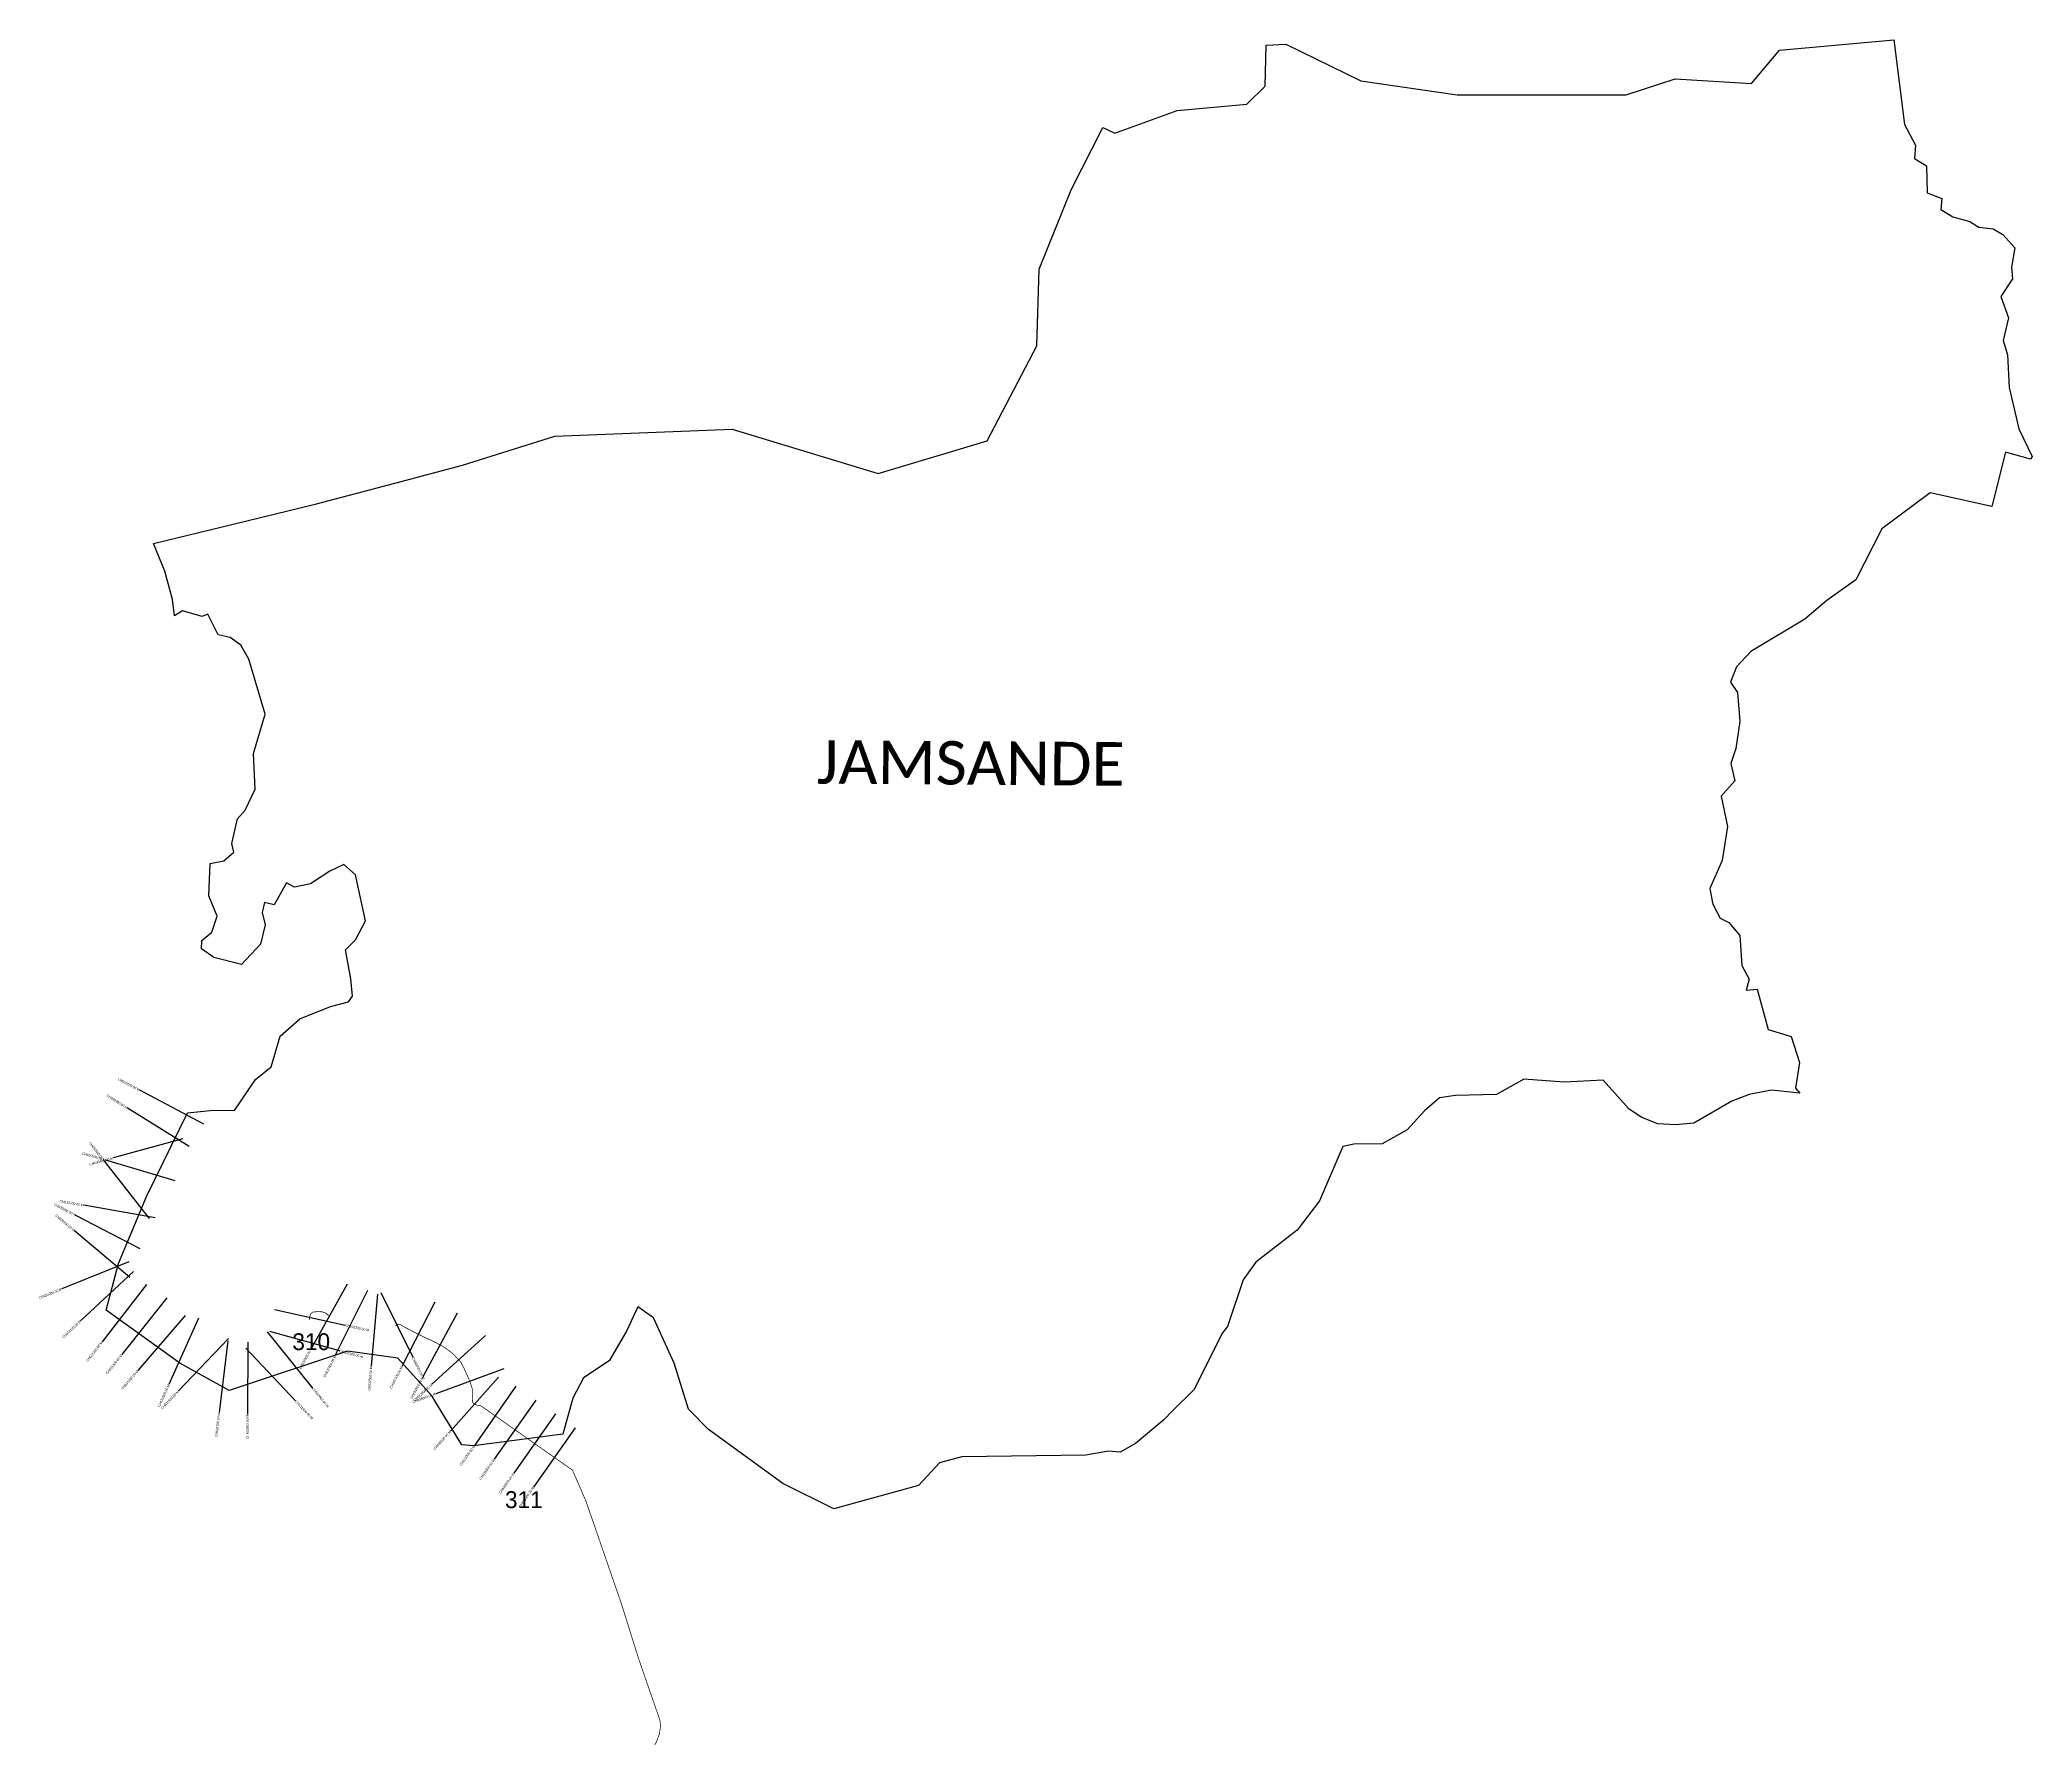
# Model space of a CAD drawing. Header units: metres. Extents: x 325511 to 333768, y 1807947 to 1815015.
import ezdxf
from ezdxf.enums import TextEntityAlignment as Align

# ---------------------------------------------------------------- set-up
doc = ezdxf.new("R2010")
doc.units = ezdxf.units.M
for name, color, linetype in [('CS', 134, 'Continuous'), ('CSMark', 6, 'Continuous'), ('NATURALLY PROTECTED', 3, 'Continuous'), ('VILLAGE NAME', 250, 'Continuous')]:
    doc.layers.add(name, color=color, linetype=linetype)

msp = doc.modelspace()

# ---------------------------------------------------------------- linework, layer by layer
at = {"color": 6}
msp.add_lwpolyline([(325983.1, 1812927.6), (326313.2, 1813007.6), (326657.7, 1813091.4), (326982, 1813177.6), (327263, 1813252.2), (327646.2, 1813372.9), (328380.4, 1813401.2), (328985.4, 1813217.6), (329437.4, 1813352.9), (329644, 1813747.1), (329652.6, 1814064.1), (329786.2, 1814393.1), (329916.2, 1814652.2), (329967.2, 1814628.3), (330225.1, 1814722.8), (330513.4, 1814749.1), (330589.4, 1814823.4), (330594, 1814992.9), (330675.1, 1814996.6), (330986.2, 1814845.3), (331385.9, 1814787.6), (332085.4, 1814787.3), (332289.4, 1814853.3), (332604.8, 1814834.2), (332721.2, 1814972.2), (333195.4, 1815015.1), (333239.7, 1814664.9), (333285.2, 1814578.1), (333281, 1814523.3), (333330.7, 1814492.5), (333332.6, 1814381.5), (333394.3, 1814358.1), (333389.5, 1814312.6), (333439, 1814281.6), (333510.1, 1814262.1), (333547.1, 1814238.8), (333606.4, 1814231.5), (333647.4, 1814208.9), (333696.9, 1814153.5), (333682.4, 1814072.7), (333687.1, 1814024.9), (333637.8, 1813951.6), (333669.6, 1813863.2), (333648.4, 1813769.1), (333666.4, 1813709.8), (333673, 1813574.7), (333713.7, 1813403.2), (333768.3, 1813288.8), (333760.8, 1813277.3), (333658.3, 1813305.8), (333600.8, 1813081.6), (333345.5, 1813137.1), (333286.7, 1813093.4), (333145.6, 1812988.3), (333038.2, 1812777.7), (332917.5, 1812690.8), (332826.3, 1812613.4), (332602.3, 1812480.3), (332543.2, 1812417.1), (332518.7, 1812353), (332547.4, 1812309.5), (332557.1, 1812189.7), (332539.8, 1812077.8), (332519.2, 1812016.2), (332536.3, 1811943.7), (332479.4, 1811880.6), (332506, 1811755.3), (332483.9, 1811613.7), (332432.1, 1811497.5), (332442.2, 1811445), (332444.5, 1811433.3), (332474.8, 1811374.4), (332511.3, 1811356.4), (332557.4, 1811302.9), (332565.1, 1811179.3), (332594.9, 1811122.5), (332583.2, 1811076.7), (332628.1, 1811080.9), (332674.6, 1810914), (332770.1, 1810884.4), (332803.4, 1810776), (332787.9, 1810670.5), (332805, 1810649.5), (332688.1, 1810662.1), (332595.6, 1810643.3), (332524.1, 1810615.7), (332366.5, 1810525.7), (332290.1, 1810518.1), (332217.5, 1810521.9), (332150.8, 1810548.2), (332097.5, 1810583.6), (331990.1, 1810703.9), (331829.4, 1810694.5), (331662.1, 1810708), (331547.7, 1810644.2), (331377.9, 1810640.1), (331312.7, 1810629.6), (331250.4, 1810576.8), (331178, 1810497.7), (331074, 1810439.2), (330956.4, 1810438.1), (330912.1, 1810428.6), (330814.9, 1810202.9), (330722, 1810081.8), (330550.7, 1809949.5), (330499.1, 1809875.9), (330433.1, 1809681.9), (330412.3, 1809655.5), (330294.3, 1809420.5), (330205.8, 1809332.5), (330169.1, 1809296), (330052.7, 1809197.3), (329989, 1809161.4), (329940.7, 1809165.1), (329846.8, 1809149.6), (329332.1, 1809142.8), (329240.1, 1809117.3), (329152.7, 1809022.9), (328801.9, 1808926.6), (328591.1, 1809031.7), (328282.3, 1809255.5), (328199.2, 1809339.9), (328140.7, 1809530.5), (328054.7, 1809718.3), (327989.6, 1809763.8), (327943.3, 1809663.3), (327870.5, 1809540.1), (327764.7, 1809470.3), (327720.9, 1809385.1), (327679.4, 1809235.6), (327309.3, 1809187.2), (327260.1, 1809192.3), (327152.5, 1809366.8), (327136.8, 1809394), (326994.9, 1809551.7), (326786.2, 1809580.4), (326295.5, 1809417.3), (326091.6, 1809530.7), (325785.8, 1809750.8), (325837.4, 1809943.4), (325955, 1810223.9), (326123.6, 1810568.3), (326231, 1810578.9), (326318.8, 1810578.2), (326405.5, 1810706), (326469.7, 1810759.1), (326507.7, 1810886), (326588.4, 1810958.2), (326716.1, 1811008.2), (326790.1, 1811028.6), (326806.6, 1811052.2), (326800.8, 1811122.8), (326778, 1811244.1), (326819.8, 1811285.5), (326861.4, 1811363.4), (326819.7, 1811554.8), (326771.1, 1811597.3), (326713.4, 1811570.2), (326633.7, 1811517.1), (326567, 1811503.6), (326533.8, 1811521.3), (326482.4, 1811429.7), (326442.7, 1811439.8), (326432.5, 1811398.4), (326445.7, 1811346.8), (326425.8, 1811267.4), (326347.4, 1811182.4), (326231.9, 1811212.2), (326181.7, 1811247.9), (326183.1, 1811282.3), (326224, 1811317.1), (326245.8, 1811382.7), (326212.3, 1811466.7), (326217.9, 1811601), (326274.6, 1811611.9), (326315.1, 1811647.9), (326307.6, 1811684.9), (326330.7, 1811786.5), (326361.8, 1811823.1), (326404.3, 1811909.8), (326396.7, 1812057.2), (326445.2, 1812220.5), (326377.5, 1812448.6), (326344.3, 1812506.8), (326299.7, 1812538.2), (326250.3, 1812549.6), (326207.3, 1812634.3), (326184.3, 1812624.9), (326103.1, 1812648), (326069.5, 1812627.9), (326061.8, 1812696.2), (326029.7, 1812812.5), (325983.1, 1812927.6)], dxfattribs=at)
at = {"layer": 'CS'}
for p, q in [((326190.5, 1810520.6), (325925.6, 1810661.3)), ((326129.7, 1810428.5), (325875.2, 1810587.4)), ((326104.6, 1810460.1), (325815.2, 1810380.9)), ((325965.7, 1810129.8), (325780.3, 1810365.6)), ((326072.2, 1810285.6), (325784.8, 1810371.6)), ((325989, 1810133.1), (325693.5, 1810184.8)), ((325884.3, 1809885), (325655.2, 1810078.6)), ((325927.6, 1810004.8), (325661.1, 1810142.7)), ((325880.9, 1809951.1), (325602.9, 1809838.4)), ((325899.9, 1809910.1), (325680.3, 1809705.7)), ((325953, 1809856.2), (325769.1, 1809619.2)), ((326785.1, 1809857.2), (326638.3, 1809595.5)), ((326869.9, 1809831.5), (326735.8, 1809563.2)), ((326924.7, 1809824), (327057.6, 1809555)), ((326037.9, 1809800.6), (325851, 1809566)), ((326483.4, 1809753.1), (326776.3, 1809688.2)), ((326910.3, 1809816.4), (326884.5, 1809517.5)), ((327148.8, 1809783.5), (327011.6, 1809516.7)), ((327241, 1809738.2), (327098.9, 1809473.9)), ((326113.7, 1809727.6), (325917.9, 1809500.3)), ((326168.6, 1809716.6), (326046, 1809442.7)), ((326453.1, 1809660.5), (326642.1, 1809427.5)), ((326463.2, 1809663.5), (326752.1, 1809582.8)), ((326293.5, 1809632.1), (326086, 1809415.4)), ((326290.8, 1809623.7), (326254.5, 1809325.9)), ((326365.5, 1809592.5), (326571.2, 1809374.2)), ((326372.9, 1809617.5), (326371.8, 1809317.5)), ((327358.2, 1809645.1), (327136.6, 1809442.9)), ((327433.8, 1809507.2), (327152.1, 1809404)), ((327412.7, 1809472.8), (327213, 1809248.9)), ((327484.7, 1809434.9), (327312.2, 1809189.4)), ((327566.5, 1809377.4), (327394.1, 1809131.9)), ((327648.3, 1809319.9), (327475.9, 1809074.4)), ((327730.2, 1809262.5), (327557.7, 1809017))]:
    msp.add_line(p, q, dxfattribs=at)
at = {"layer": 'NATURALLY PROTECTED', "const_width": 3, "flags": 128}
for points in [[(326627.4, 1809709.6), (326628.5, 1809714.4), (326632.1, 1809730.7), (326635.8, 1809736.5), (326639.5, 1809739.8), (326643.6, 1809742.1), (326652.6, 1809743.2), (326666.7, 1809743.7), (326681.9, 1809743.1), (326692.3, 1809739.9), (326699.2, 1809735.9), (326704.9, 1809730.2), (326708.8, 1809728)], [(326984.5, 1809686.2), (326993, 1809690.4), (326998.5, 1809692.1), (327001.9, 1809691.7), (327010.9, 1809687.5), (327022.6, 1809679.7), (327097.8, 1809641.1), (327143.6, 1809620.2), (327188.8, 1809595.9), (327226.5, 1809566.9), (327255.5, 1809535.1), (327268.9, 1809510.2), (327289.5, 1809464.9), (327300.2, 1809435.8), (327305.2, 1809418.2), (327305, 1809401.1), (327304.7, 1809381.1), (327304.6, 1809371), (327306.4, 1809366.6), (327313.3, 1809360.5), (327323.8, 1809356.1), (327338.7, 1809354.1), (327719, 1809087), (327774.6, 1808958.4), (327806.6, 1808866.4), (327922.8, 1808529.6), (327994.7, 1808300.4), (328058.2, 1808117.2), (328080.6, 1808052.8), (328083.8, 1808027.9), (328079.1, 1807993), (328064.9, 1807956.2), (328059.5, 1807948.8)]]:
    msp.add_lwpolyline(points, dxfattribs=at)

# ---------------------------------------------------------------- texts
at = {"char_height": 70, "attachment_point": 1}
for s, width, insert in [('310', 322.765, (326558.1, 1809654.4)), ('311', 95.172, (327439.2, 1808999.7))]:
    msp.add_mtext_dynamic_manual_height_columns(s, width=width, gutter_width=1, heights=[0], dxfattribs=dict(at, insert=insert))
at = {"layer": 'CSMark'}
for s, rotation, p in [('CH630200.00 M', 332.0269, (325924.7, 1810661.8)), ('CH630300.00 M', 328.00866, (325874.4, 1810587.9)), ('CH630500.00 M', 343.33751, (325783.8, 1810371.9)), ('CH630600.00 M', 308.19035, (325779.6, 1810366.4)), ('CH630400.00 M', 15.30425, (325814.2, 1810380.7)), ('CH630800.00 M', 332.62846, (325660.3, 1810143.1)), ('CH630700.00 M', 350.09323, (325692.5, 1810184.9)), ('CH630900.00 M', 319.80718, (325654.4, 1810079.3)), ('CH631000.00 M', 22.06481, (325602, 1809838.1)), ('CH631100.00 M', 42.94354, (325679.5, 1809705)), ('CH631200.00 M', 52.19845, (325768.5, 1809618.4)), ('CH632300.00 M', 60.70478, (326637.8, 1809594.6)), ('CH631300.00 M', 51.45221, (325850.4, 1809565.2)), ('CH631400.00 M', 49.24771, (325917.2, 1809499.6)), ('CH632400.00 M', 63.45045, (326735.4, 1809562.3)), ('CH632500.00 M', 85.06503, (326884.4, 1809516.5)), ('CH632700.00 M', 62.79433, (327011.2, 1809515.8)), ('CH631500.00 M', 65.89211, (326045.6, 1809441.8)), ('CH631600.00 M', 46.23313, (326085.3, 1809414.7)), ('CH632800.00 M', 61.73729, (327098.4, 1809473)), ('CH633000.00 M', 20.115, (327151.1, 1809403.7)), ('CH632900.00 M', 42.37507, (327135.9, 1809442.2)), ('CH631700.00 M', 83.0508, (326254.4, 1809324.9)), ('CH631800.00 M', 89.79795, (326371.8, 1809316.5)), ('CH633100.00 M', 48.25821, (327212.3, 1809248.2)), ('CH633200.00 M', 54.91571, (327311.7, 1809188.6)), ('CH633300.00 M', 54.91571, (327393.5, 1809131.1)), ('CH633400.00 M', 54.91571, (327475.3, 1809073.6)), ('CH633500.00 M', 54.91571, (327557.1, 1809016.2))]:
    msp.add_text(s, height=10, rotation=rotation, dxfattribs=at).set_placement(p, align=Align.MIDDLE_RIGHT)
for s, rotation, p in [('CH632200.00 M', 347.50595, (326777.3, 1809688)), ('CH632100.00 M', 344.37817, (326753.1, 1809582.5)), ('CH632600.00 M', 296.30027, (327058, 1809554.1)), ('CH632000.00 M', 309.04726, (326642.8, 1809426.7)), ('CH631900.00 M', 313.29787, (326571.9, 1809373.5))]:
    msp.add_text(s, height=10, rotation=rotation, dxfattribs=at).set_placement(p, align=Align.MIDDLE_LEFT)
at = {"layer": 'VILLAGE NAME', "insert": (328732, 1812112.6), "char_height": 180.345, "attachment_point": 1, "rotation": 359.61391}
msp.add_mtext_dynamic_manual_height_columns('{\\fCalibri|b0|i0|c0|p34;JAMSANDE}', width=1779.605, gutter_width=901.7, heights=[0], dxfattribs=at)

doc.saveas('drawing.dxf')
